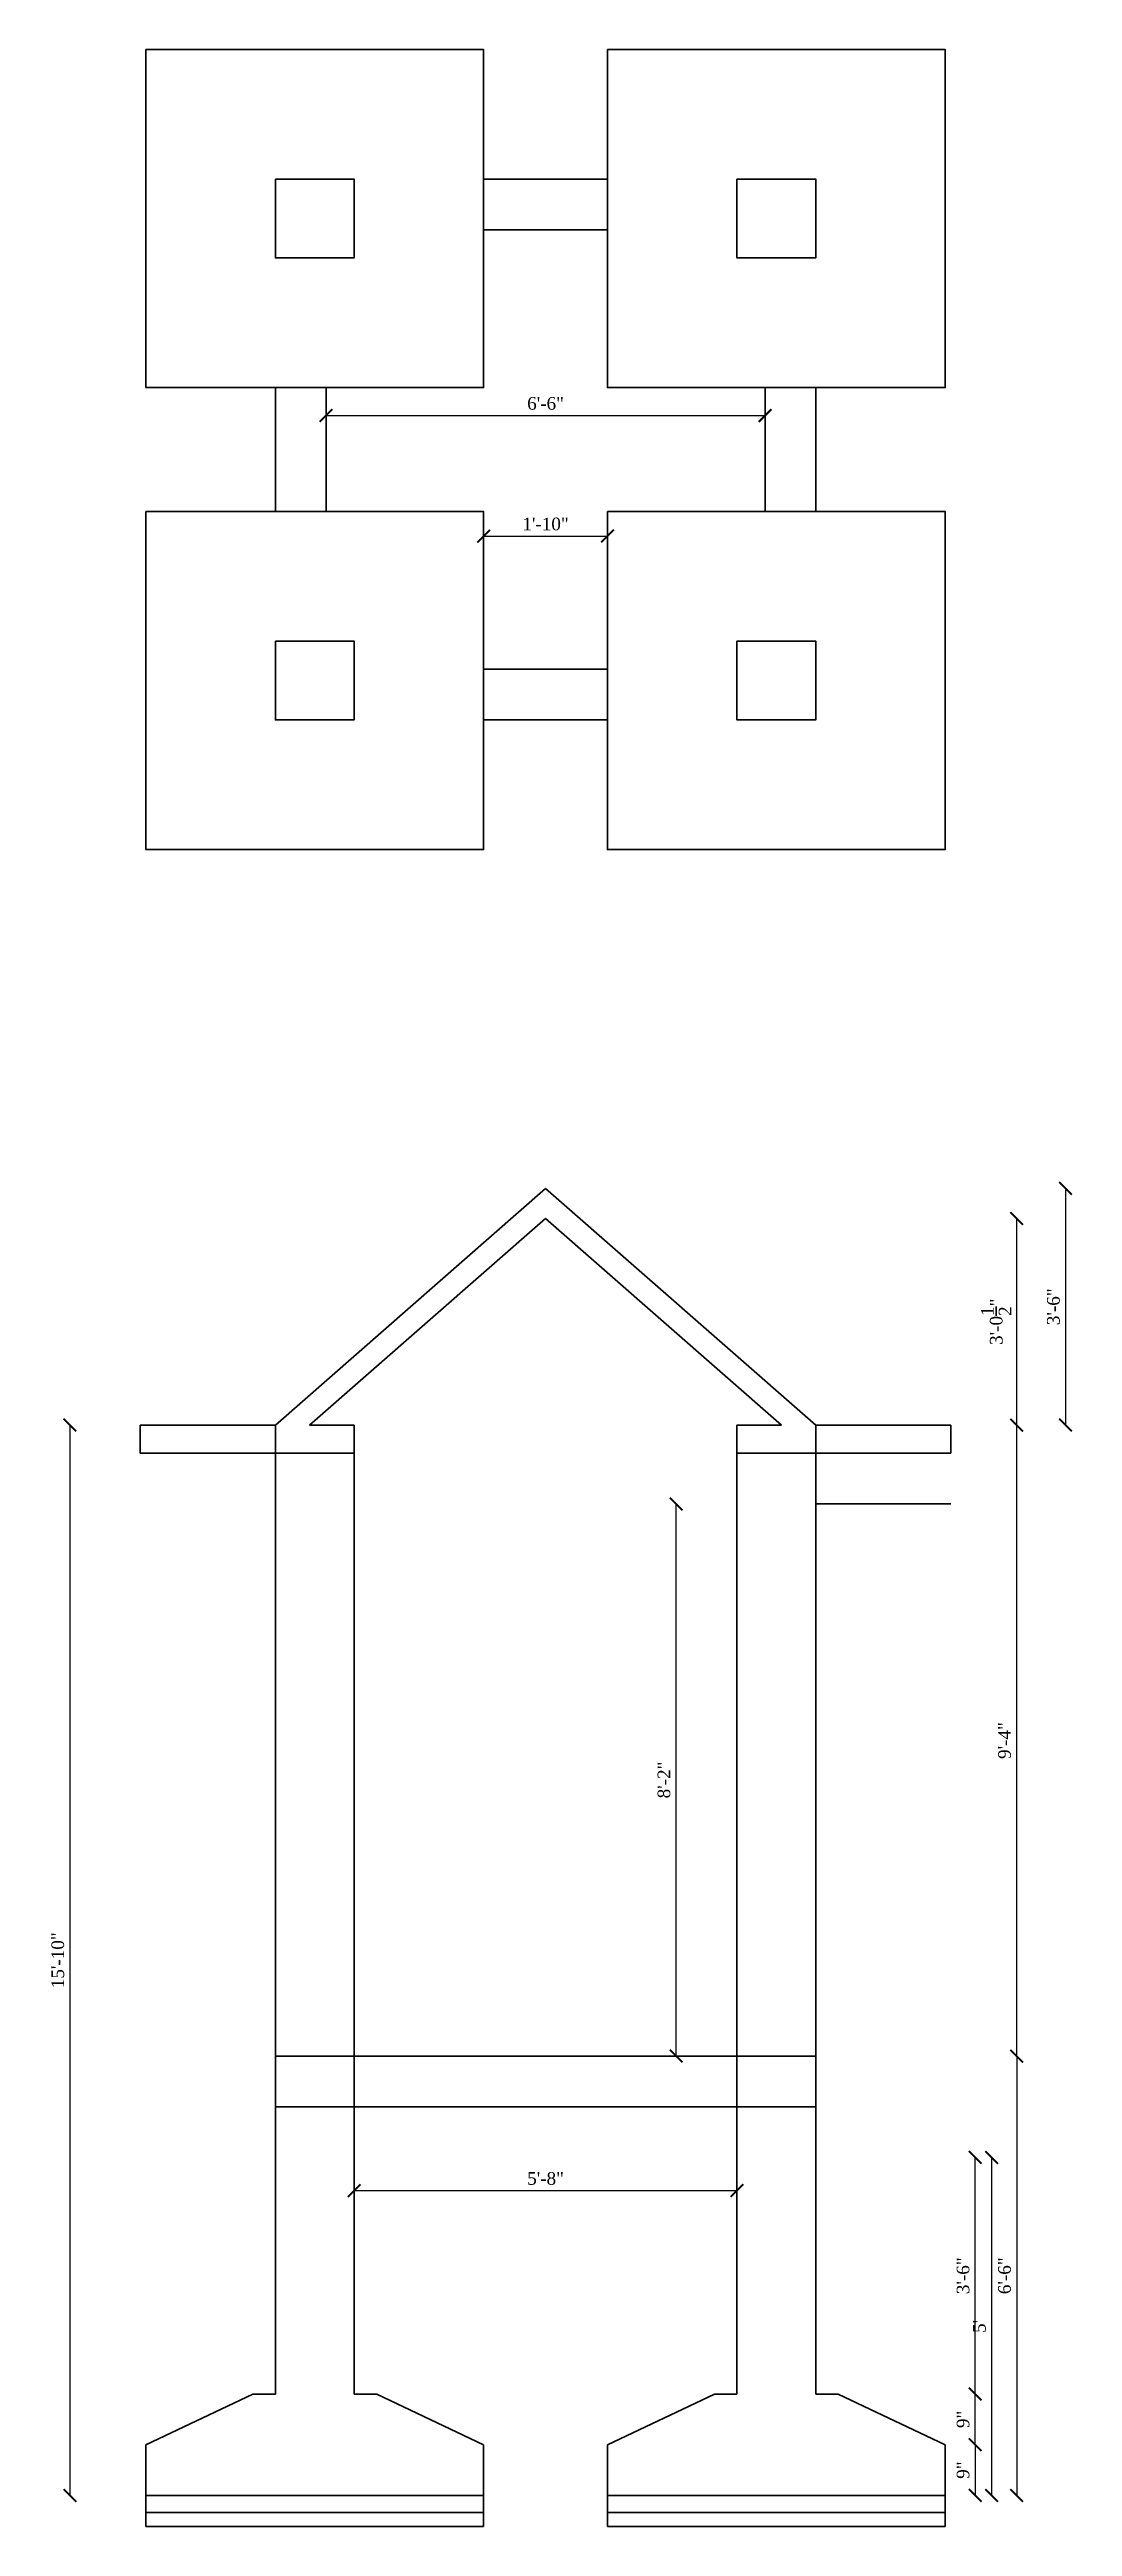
# Model space of a CAD drawing. Header units: inches. Extents: x 61049 to 63592, y -4986 to -4062.
# Drawn here: x 61049 to 61230.7, y -4769 to -4329.4 of the extents above; entities that cross this region are included whole.
import ezdxf

# ---------------------------------------------------------------- set-up
doc = ezdxf.new("R2010")
doc.units = ezdxf.units.IN
doc.header["$MEASUREMENT"] = 0
doc.layers.add('ELEVATION', color=6, linetype='Continuous', lineweight=30)
doc.styles.get("Standard").update_dxf_attribs({"font": 'times.ttf'})
doc.dimstyles.get("Standard").update_dxf_attribs({"dimtxt": 2.25, "dimasz": 2.25, "dimexe": 0.18, "dimexo": 0.0625, "dimgap": 1, "dimtad": 1, "dimdec": 1, "dimzin": 0, "dimdsep": 46, "dimlunit": 4, "dimtxsty": 'Standard', "dimblk": 'ARCHTICK', "dimcen": 0.09, "dimse1": 1, "dimse2": 1, "dimadec": 0, "dimazin": 0, "dimtfac": 1, "dimtdec": 1, "dimtofl": 0, "dimtmove": 0, "dimatfit": 3, "dimldrblk": 'ARCHTICK', "dimfxl": 1, "dimtolj": 1, "dimtzin": 0, "dimarcsym": 0})

msp = doc.modelspace()

# ---------------------------------------------------------------- blocks, each defined once
blk = doc.blocks.new('_ArchTick')
at = {"color": 0, "linetype": 'ByBlock', "const_width": 0.15}
blk.add_lwpolyline([(-0.5, -0.5), (0.5, 0.5)], dxfattribs=at)
blk = doc.blocks.new('*D652')
at = {"layer": 'Defpoints', "color": 0, "transparency": 16777216}
for p in [(61208.12, -4754.52), (61208.12, -4763.52), (61213.44, -4763.52)]:
    blk.add_point(p, dxfattribs=at)
at = {"layer": 'ELEVATION', "color": 0, "lineweight": -2, "transparency": 16777216}
blk.add_line((61213.44, -4754.52), (61213.44, -4763.52), dxfattribs=at)
at = {"layer": 'ELEVATION', "color": 0, "lineweight": -2, "transparency": 16777216, "xscale": 2.25, "yscale": 2.25, "zscale": 2.25}
for p, rotation in [((61213.44, -4754.52), 90), ((61213.44, -4763.52), 270)]:
    blk.add_blockref('_ArchTick', p, dxfattribs=dict(at, rotation=rotation))
at = {"layer": 'ELEVATION', "color": 0, "transparency": 16777216, "insert": (61211.29, -4759.02), "char_height": 2.25, "attachment_point": 5, "rotation": 90}
blk.add_mtext('\\A1;9"', dxfattribs=at)
blk = doc.blocks.new('*D653')
at = {"layer": 'Defpoints', "color": 0, "transparency": 16777216}
for p in [(61185.12, -4685.52), (61185.12, -4763.52), (61220.81, -4763.52)]:
    blk.add_point(p, dxfattribs=at)
at = {"layer": 'ELEVATION', "color": 0, "lineweight": -2, "transparency": 16777216}
blk.add_line((61220.81, -4685.52), (61220.81, -4763.52), dxfattribs=at)
at = {"layer": 'ELEVATION', "color": 0, "lineweight": -2, "transparency": 16777216, "xscale": 2.25, "yscale": 2.25, "zscale": 2.25}
for p, rotation in [((61220.81, -4685.52), 90), ((61220.81, -4763.52), 270)]:
    blk.add_blockref('_ArchTick', p, dxfattribs=dict(at, rotation=rotation))
at = {"layer": 'ELEVATION', "color": 0, "transparency": 16777216, "insert": (61218.66, -4724.52), "char_height": 2.25, "attachment_point": 5, "rotation": 90}
blk.add_mtext('\\A1;6\'-6"', dxfattribs=at)
blk = doc.blocks.new('*D654')
at = {"layer": 'Defpoints', "color": 0, "transparency": 16777216}
for p in [(61185.12, -4703.52), (61185.12, -4763.52), (61216.35, -4763.52)]:
    blk.add_point(p, dxfattribs=at)
at = {"layer": 'ELEVATION', "color": 0, "lineweight": -2, "transparency": 16777216}
blk.add_line((61216.35, -4703.52), (61216.35, -4763.52), dxfattribs=at)
at = {"layer": 'ELEVATION', "color": 0, "lineweight": -2, "transparency": 16777216, "xscale": 2.25, "yscale": 2.25, "zscale": 2.25}
for p, rotation in [((61216.35, -4703.52), 90), ((61216.35, -4763.52), 270)]:
    blk.add_blockref('_ArchTick', p, dxfattribs=dict(at, rotation=rotation))
at = {"layer": 'ELEVATION', "color": 0, "transparency": 16777216, "insert": (61214.2, -4733.52), "char_height": 2.25, "attachment_point": 5, "rotation": 90}
blk.add_mtext("\\A1;5'", dxfattribs=at)
blk = doc.blocks.new('*D655')
at = {"layer": 'Defpoints', "color": 0, "transparency": 16777216}
for p in [(61209.12, -4573.52), (61220.81, -4573.52), (61185.12, -4685.52)]:
    blk.add_point(p, dxfattribs=at)
at = {"layer": 'ELEVATION', "color": 0, "lineweight": -2, "transparency": 16777216}
blk.add_line((61220.81, -4685.52), (61220.81, -4573.52), dxfattribs=at)
at = {"layer": 'ELEVATION', "color": 0, "lineweight": -2, "transparency": 16777216, "xscale": 2.25, "yscale": 2.25, "zscale": 2.25}
for p, rotation in [((61220.81, -4573.52), 90), ((61220.81, -4685.52), 270)]:
    blk.add_blockref('_ArchTick', p, dxfattribs=dict(at, rotation=rotation))
at = {"layer": 'ELEVATION', "color": 0, "transparency": 16777216, "insert": (61218.66, -4629.52), "char_height": 2.25, "attachment_point": 5, "rotation": 90}
blk.add_mtext('\\A1;9\'-4"', dxfattribs=at)
blk = doc.blocks.new('*D656')
at = {"layer": 'Defpoints', "color": 0, "transparency": 16777216}
for p in [(61137.12, -4536.84), (61220.81, -4536.84), (61209.12, -4573.52)]:
    blk.add_point(p, dxfattribs=at)
at = {"layer": 'ELEVATION', "color": 0, "lineweight": -2, "transparency": 16777216}
blk.add_line((61220.81, -4573.52), (61220.81, -4536.84), dxfattribs=at)
at = {"layer": 'ELEVATION', "color": 0, "lineweight": -2, "transparency": 16777216, "xscale": 2.25, "yscale": 2.25, "zscale": 2.25}
for p, rotation in [((61220.81, -4536.84), 90), ((61220.81, -4573.52), 270)]:
    blk.add_blockref('_ArchTick', p, dxfattribs=dict(at, rotation=rotation))
at = {"layer": 'ELEVATION', "color": 0, "transparency": 16777216, "insert": (61217.17, -4555.18), "char_height": 2.25, "attachment_point": 5, "rotation": 90}
blk.add_mtext('\\A1;3\'-0{\\H1x;\\S1/2;}"', dxfattribs=at)
blk = doc.blocks.new('*D657')
at = {"layer": 'Defpoints', "color": 0, "transparency": 16777216}
for p in [(61189.12, -4745.52), (61213.44, -4745.52), (61208.12, -4754.52)]:
    blk.add_point(p, dxfattribs=at)
at = {"layer": 'ELEVATION', "color": 0, "lineweight": -2, "transparency": 16777216}
blk.add_line((61213.44, -4754.52), (61213.44, -4745.52), dxfattribs=at)
at = {"layer": 'ELEVATION', "color": 0, "lineweight": -2, "transparency": 16777216, "xscale": 2.25, "yscale": 2.25, "zscale": 2.25}
for p, rotation in [((61213.44, -4745.52), 90), ((61213.44, -4754.52), 270)]:
    blk.add_blockref('_ArchTick', p, dxfattribs=dict(at, rotation=rotation))
at = {"layer": 'ELEVATION', "color": 0, "transparency": 16777216, "insert": (61211.29, -4750.02), "char_height": 2.25, "attachment_point": 5, "rotation": 90}
blk.add_mtext('\\A1;9"', dxfattribs=at)
blk = doc.blocks.new('*D658')
at = {"layer": 'Defpoints', "color": 0, "transparency": 16777216}
for p in [(61185.12, -4703.52), (61213.44, -4703.52), (61189.12, -4745.52)]:
    blk.add_point(p, dxfattribs=at)
at = {"layer": 'ELEVATION', "color": 0, "lineweight": -2, "transparency": 16777216}
blk.add_line((61213.44, -4745.52), (61213.44, -4703.52), dxfattribs=at)
at = {"layer": 'ELEVATION', "color": 0, "lineweight": -2, "transparency": 16777216, "xscale": 2.25, "yscale": 2.25, "zscale": 2.25}
for p, rotation in [((61213.44, -4703.52), 90), ((61213.44, -4745.52), 270)]:
    blk.add_blockref('_ArchTick', p, dxfattribs=dict(at, rotation=rotation))
at = {"layer": 'ELEVATION', "color": 0, "transparency": 16777216, "insert": (61211.29, -4724.52), "char_height": 2.25, "attachment_point": 5, "rotation": 90}
blk.add_mtext('\\A1;3\'-6"', dxfattribs=at)
blk = doc.blocks.new('*D659')
at = {"layer": 'Defpoints', "color": 0, "transparency": 16777216}
for p in [(61103.12, -4694.52), (61171.12, -4694.52), (61171.12, -4709.4)]:
    blk.add_point(p, dxfattribs=at)
at = {"layer": 'ELEVATION', "color": 0, "lineweight": -2, "transparency": 16777216}
blk.add_line((61103.12, -4709.4), (61171.12, -4709.4), dxfattribs=at)
at = {"layer": 'ELEVATION', "color": 0, "lineweight": -2, "transparency": 16777216, "xscale": 2.25, "yscale": 2.25, "zscale": 2.25, "rotation": 180}
blk.add_blockref('_ArchTick', (61103.12, -4709.4), dxfattribs=at)
at = {"layer": 'ELEVATION', "color": 0, "lineweight": -2, "transparency": 16777216, "xscale": 2.25, "yscale": 2.25, "zscale": 2.25}
blk.add_blockref('_ArchTick', (61171.12, -4709.4), dxfattribs=at)
at = {"layer": 'ELEVATION', "color": 0, "transparency": 16777216, "insert": (61137.12, -4707.26), "char_height": 2.25, "attachment_point": 5}
blk.add_mtext('\\A1;5\'-8"', dxfattribs=at)
blk = doc.blocks.new('*D660')
at = {"layer": 'Defpoints', "color": 0, "transparency": 16777216}
for p in [(61098.12, -4389.36), (61176.12, -4389.36), (61176.12, -4394.33)]:
    blk.add_point(p, dxfattribs=at)
at = {"layer": 'ELEVATION', "color": 0, "lineweight": -2, "transparency": 16777216}
blk.add_line((61098.12, -4394.33), (61176.12, -4394.33), dxfattribs=at)
at = {"layer": 'ELEVATION', "color": 0, "lineweight": -2, "transparency": 16777216, "xscale": 2.25, "yscale": 2.25, "zscale": 2.25, "rotation": 180}
blk.add_blockref('_ArchTick', (61098.12, -4394.33), dxfattribs=at)
at = {"layer": 'ELEVATION', "color": 0, "lineweight": -2, "transparency": 16777216, "xscale": 2.25, "yscale": 2.25, "zscale": 2.25}
blk.add_blockref('_ArchTick', (61176.12, -4394.33), dxfattribs=at)
at = {"layer": 'ELEVATION', "color": 0, "transparency": 16777216, "insert": (61137.12, -4392.18), "char_height": 2.25, "attachment_point": 5}
blk.add_mtext('\\A1;6\'-6"', dxfattribs=at)
blk = doc.blocks.new('*D661')
at = {"layer": 'Defpoints', "color": 0, "transparency": 16777216}
for p in [(61126.12, -4411.36), (61148.12, -4411.36), (61148.12, -4415.73)]:
    blk.add_point(p, dxfattribs=at)
at = {"layer": 'ELEVATION', "color": 0, "lineweight": -2, "transparency": 16777216}
blk.add_line((61126.12, -4415.73), (61148.12, -4415.73), dxfattribs=at)
at = {"layer": 'ELEVATION', "color": 0, "lineweight": -2, "transparency": 16777216, "xscale": 2.25, "yscale": 2.25, "zscale": 2.25, "rotation": 180}
blk.add_blockref('_ArchTick', (61126.12, -4415.73), dxfattribs=at)
at = {"layer": 'ELEVATION', "color": 0, "lineweight": -2, "transparency": 16777216, "xscale": 2.25, "yscale": 2.25, "zscale": 2.25}
blk.add_blockref('_ArchTick', (61148.12, -4415.73), dxfattribs=at)
at = {"layer": 'ELEVATION', "color": 0, "transparency": 16777216, "insert": (61137.12, -4413.59), "char_height": 2.25, "attachment_point": 5}
blk.add_mtext('\\A1;1\'-10"', dxfattribs=at)
blk = doc.blocks.new('*D664')
at = {"layer": 'Defpoints', "color": 0, "transparency": 16777216}
for p in [(61137.12, -4531.52), (61171.12, -4573.52), (61229.48, -4573.52)]:
    blk.add_point(p, dxfattribs=at)
at = {"layer": 'ELEVATION', "color": 0, "lineweight": -2, "transparency": 16777216}
blk.add_line((61229.48, -4531.52), (61229.48, -4573.52), dxfattribs=at)
at = {"layer": 'ELEVATION', "color": 0, "lineweight": -2, "transparency": 16777216, "xscale": 2.25, "yscale": 2.25, "zscale": 2.25}
for p, rotation in [((61229.48, -4531.52), 90), ((61229.48, -4573.52), 270)]:
    blk.add_blockref('_ArchTick', p, dxfattribs=dict(at, rotation=rotation))
at = {"layer": 'ELEVATION', "color": 0, "transparency": 16777216, "insert": (61227.34, -4552.52), "char_height": 2.25, "attachment_point": 5, "rotation": 90}
blk.add_mtext('\\A1;3\'-6"', dxfattribs=at)
blk = doc.blocks.new('*D665')
at = {"layer": 'Defpoints', "color": 0, "transparency": 16777216}
for p in [(61089.12, -4573.52), (61052.62, -4763.52), (61089.12, -4763.52)]:
    blk.add_point(p, dxfattribs=at)
at = {"layer": 'ELEVATION', "color": 0, "lineweight": -2, "transparency": 16777216}
blk.add_line((61052.62, -4573.52), (61052.62, -4763.52), dxfattribs=at)
at = {"layer": 'ELEVATION', "color": 0, "lineweight": -2, "transparency": 16777216, "xscale": 2.25, "yscale": 2.25, "zscale": 2.25}
for p, rotation in [((61052.62, -4573.52), 90), ((61052.62, -4763.52), 270)]:
    blk.add_blockref('_ArchTick', p, dxfattribs=dict(at, rotation=rotation))
at = {"layer": 'ELEVATION', "color": 0, "transparency": 16777216, "insert": (61050.48, -4668.52), "char_height": 2.25, "attachment_point": 5, "rotation": 90}
blk.add_mtext('\\A1;15\'-10"', dxfattribs=at)
blk = doc.blocks.new('*D669')
at = {"layer": 'Defpoints', "color": 0, "transparency": 16777216}
for p in [(61160.31, -4587.52), (61185.12, -4587.52), (61185.12, -4685.52)]:
    blk.add_point(p, dxfattribs=at)
at = {"layer": 'ELEVATION', "color": 0, "lineweight": -2, "transparency": 16777216}
blk.add_line((61160.31, -4685.52), (61160.31, -4587.52), dxfattribs=at)
at = {"layer": 'ELEVATION', "color": 0, "lineweight": -2, "transparency": 16777216, "xscale": 2.25, "yscale": 2.25, "zscale": 2.25}
for p, rotation in [((61160.31, -4587.52), 90), ((61160.31, -4685.52), 270)]:
    blk.add_blockref('_ArchTick', p, dxfattribs=dict(at, rotation=rotation))
at = {"layer": 'ELEVATION', "color": 0, "transparency": 16777216, "insert": (61158.16, -4636.52), "char_height": 2.25, "attachment_point": 5, "rotation": 90}
blk.add_mtext('\\A1;8\'-2"', dxfattribs=at)

# ---------------------------------------------------------------- dimensions: what is measured, and where the dimension line sits
at = {"layer": 'ELEVATION'}
for base, p1, p2, picture, middle in [((61176.12, -4394.33), (61098.12, -4389.36), (61176.12, -4389.36), '*D660', (61137.12, -4392.18)), ((61148.12, -4415.73), (61126.12, -4411.36), (61148.12, -4411.36), '*D661', (61137.12, -4413.59)), ((61171.12, -4709.4), (61103.12, -4694.52), (61171.12, -4694.52), '*D659', (61137.12, -4707.26))]:
    dim = msp.add_linear_dim(base=base, p1=p1, p2=p2, dimstyle='Standard', dxfattribs=at)
    dim.commit()
    dim.dimension.update_dxf_attribs({"geometry": picture, "text_midpoint": middle})
for base, p1, p2, picture, middle in [((61229.48, -4573.52), (61137.12, -4531.52), (61171.12, -4573.52), '*D664', (61227.34, -4552.52)), ((61052.62, -4763.52), (61089.12, -4573.52), (61089.12, -4763.52), '*D665', (61050.48, -4668.52)), ((61160.31, -4587.52), (61185.12, -4685.52), (61185.12, -4587.52), '*D669', (61158.16, -4636.52)), ((61220.81, -4763.52), (61185.12, -4685.52), (61185.12, -4763.52), '*D653', (61218.66, -4724.52)), ((61216.35, -4763.52), (61185.12, -4703.52), (61185.12, -4763.52), '*D654', (61214.2, -4733.52)), ((61213.44, -4763.52), (61208.12, -4754.52), (61208.12, -4763.52), '*D652', (61211.29, -4759.02))]:
    dim = msp.add_linear_dim(base=base, p1=p1, p2=p2, angle=90, dimstyle='Standard', dxfattribs=at)
    dim.commit()
    dim.dimension.update_dxf_attribs({"geometry": picture, "text_midpoint": middle})
for base, p1, p2, picture, middle in [((61220.81, -4536.84), (61209.12, -4573.52), (61137.12, -4536.84), '*D656', (61217.17, -4555.18)), ((61220.81, -4573.52), (61185.12, -4685.52), (61209.12, -4573.52), '*D655', (61218.66, -4629.52)), ((61213.44, -4703.52), (61189.12, -4745.52), (61185.12, -4703.52), '*D658', (61211.29, -4724.52)), ((61213.44, -4745.52), (61208.12, -4754.52), (61189.12, -4745.52), '*D657', (61211.29, -4750.02))]:
    dim = msp.add_linear_dim(base=base, p1=p1, p2=p2, angle=90, dimstyle='Standard', override={"dimtmove": 1}, dxfattribs=at)
    dim.commit()
    dim.dimension.update_dxf_attribs({"geometry": picture, "text_midpoint": middle})

# ---------------------------------------------------------------- linework, layer by layer
at = {"layer": 'ELEVATION'}
for p, q in [((61126.12, -4352.36), (61148.12, -4352.36)), ((61126.12, -4361.36), (61148.12, -4361.36)), ((61089.12, -4389.36), (61089.12, -4411.36)), ((61098.12, -4389.36), (61098.12, -4411.36)), ((61176.12, -4411.36), (61176.12, -4389.36)), ((61185.12, -4411.36), (61185.12, -4389.36)), ((61126.12, -4439.36), (61148.12, -4439.36)), ((61126.12, -4448.36), (61148.12, -4448.36)), ((61137.12, -4531.52), (61089.12, -4573.52)), ((61137.12, -4531.52), (61185.12, -4573.52)), ((61137.12, -4536.84), (61095.2, -4573.52)), ((61137.12, -4536.84), (61179.05, -4573.52)), ((61065.12, -4578.52), (61065.12, -4573.52)), ((61065.12, -4573.52), (61089.12, -4573.52)), ((61089.12, -4685.52), (61089.12, -4573.52)), ((61095.2, -4573.52), (61103.12, -4573.52)), ((61103.12, -4685.52), (61103.12, -4573.52)), ((61171.12, -4685.52), (61171.12, -4573.52)), ((61171.12, -4573.52), (61179.05, -4573.52)), ((61185.12, -4685.52), (61185.12, -4573.52)), ((61185.12, -4573.52), (61209.12, -4573.52)), ((61209.12, -4578.52), (61209.12, -4573.52)), ((61065.12, -4578.52), (61103.12, -4578.52)), ((61171.12, -4578.52), (61209.12, -4578.52)), ((61185.12, -4587.52), (61209.12, -4587.52)), ((61089.12, -4745.52), (61089.12, -4685.52)), ((61089.12, -4685.52), (61185.12, -4685.52)), ((61103.12, -4745.52), (61103.12, -4685.52)), ((61171.12, -4745.52), (61171.12, -4685.52)), ((61185.12, -4745.52), (61185.12, -4685.52)), ((61089.12, -4694.52), (61185.12, -4694.52)), ((61066.12, -4754.52), (61085.12, -4745.52)), ((61085.12, -4745.52), (61089.12, -4745.52)), ((61103.12, -4745.52), (61107.12, -4745.52)), ((61107.12, -4745.52), (61126.12, -4754.52)), ((61167.12, -4745.52), (61148.12, -4754.52)), ((61171.12, -4745.52), (61167.12, -4745.52)), ((61189.12, -4745.52), (61185.12, -4745.52)), ((61208.12, -4754.52), (61189.12, -4745.52)), ((61066.12, -4754.52), (61066.12, -4763.52)), ((61126.12, -4754.52), (61126.12, -4763.52)), ((61148.12, -4754.52), (61148.12, -4763.52)), ((61208.12, -4754.52), (61208.12, -4763.52)), ((61066.12, -4763.52), (61126.12, -4763.52)), ((61066.12, -4769.02), (61066.12, -4763.52)), ((61126.12, -4769.02), (61126.12, -4763.52)), ((61208.12, -4763.52), (61148.12, -4763.52)), ((61148.12, -4769.02), (61148.12, -4763.52)), ((61208.12, -4769.02), (61208.12, -4763.52)), ((61066.12, -4766.52), (61126.12, -4766.52)), ((61066.12, -4769.02), (61126.12, -4769.02)), ((61208.12, -4766.52), (61148.12, -4766.52)), ((61208.12, -4769.02), (61148.12, -4769.02))]:
    msp.add_line(p, q, dxfattribs=at)
for points in [[(61066.12, -4329.36), (61126.12, -4329.36), (61126.12, -4389.36), (61066.12, -4389.36)], [(61148.12, -4329.36), (61208.12, -4329.36), (61208.12, -4389.36), (61148.12, -4389.36)], [(61089.12, -4352.36), (61103.12, -4352.36), (61103.12, -4366.36), (61089.12, -4366.36)], [(61171.12, -4352.36), (61185.12, -4352.36), (61185.12, -4366.36), (61171.12, -4366.36)], [(61066.12, -4411.36), (61126.12, -4411.36), (61126.12, -4471.36), (61066.12, -4471.36)], [(61148.12, -4411.36), (61208.12, -4411.36), (61208.12, -4471.36), (61148.12, -4471.36)], [(61089.12, -4434.36), (61103.12, -4434.36), (61103.12, -4448.36), (61089.12, -4448.36)], [(61171.12, -4434.36), (61185.12, -4434.36), (61185.12, -4448.36), (61171.12, -4448.36)]]:
    msp.add_lwpolyline(points, close=True, dxfattribs=at)

msp.set_redraw_order([(e.dxf.handle, doc.entitydb.next_handle()) for e in msp.query("TEXT MTEXT ATTDEF DIMENSION ARC_DIMENSION")])  # texts and dimensions are drawn at this point

doc.saveas('drawing.dxf')
